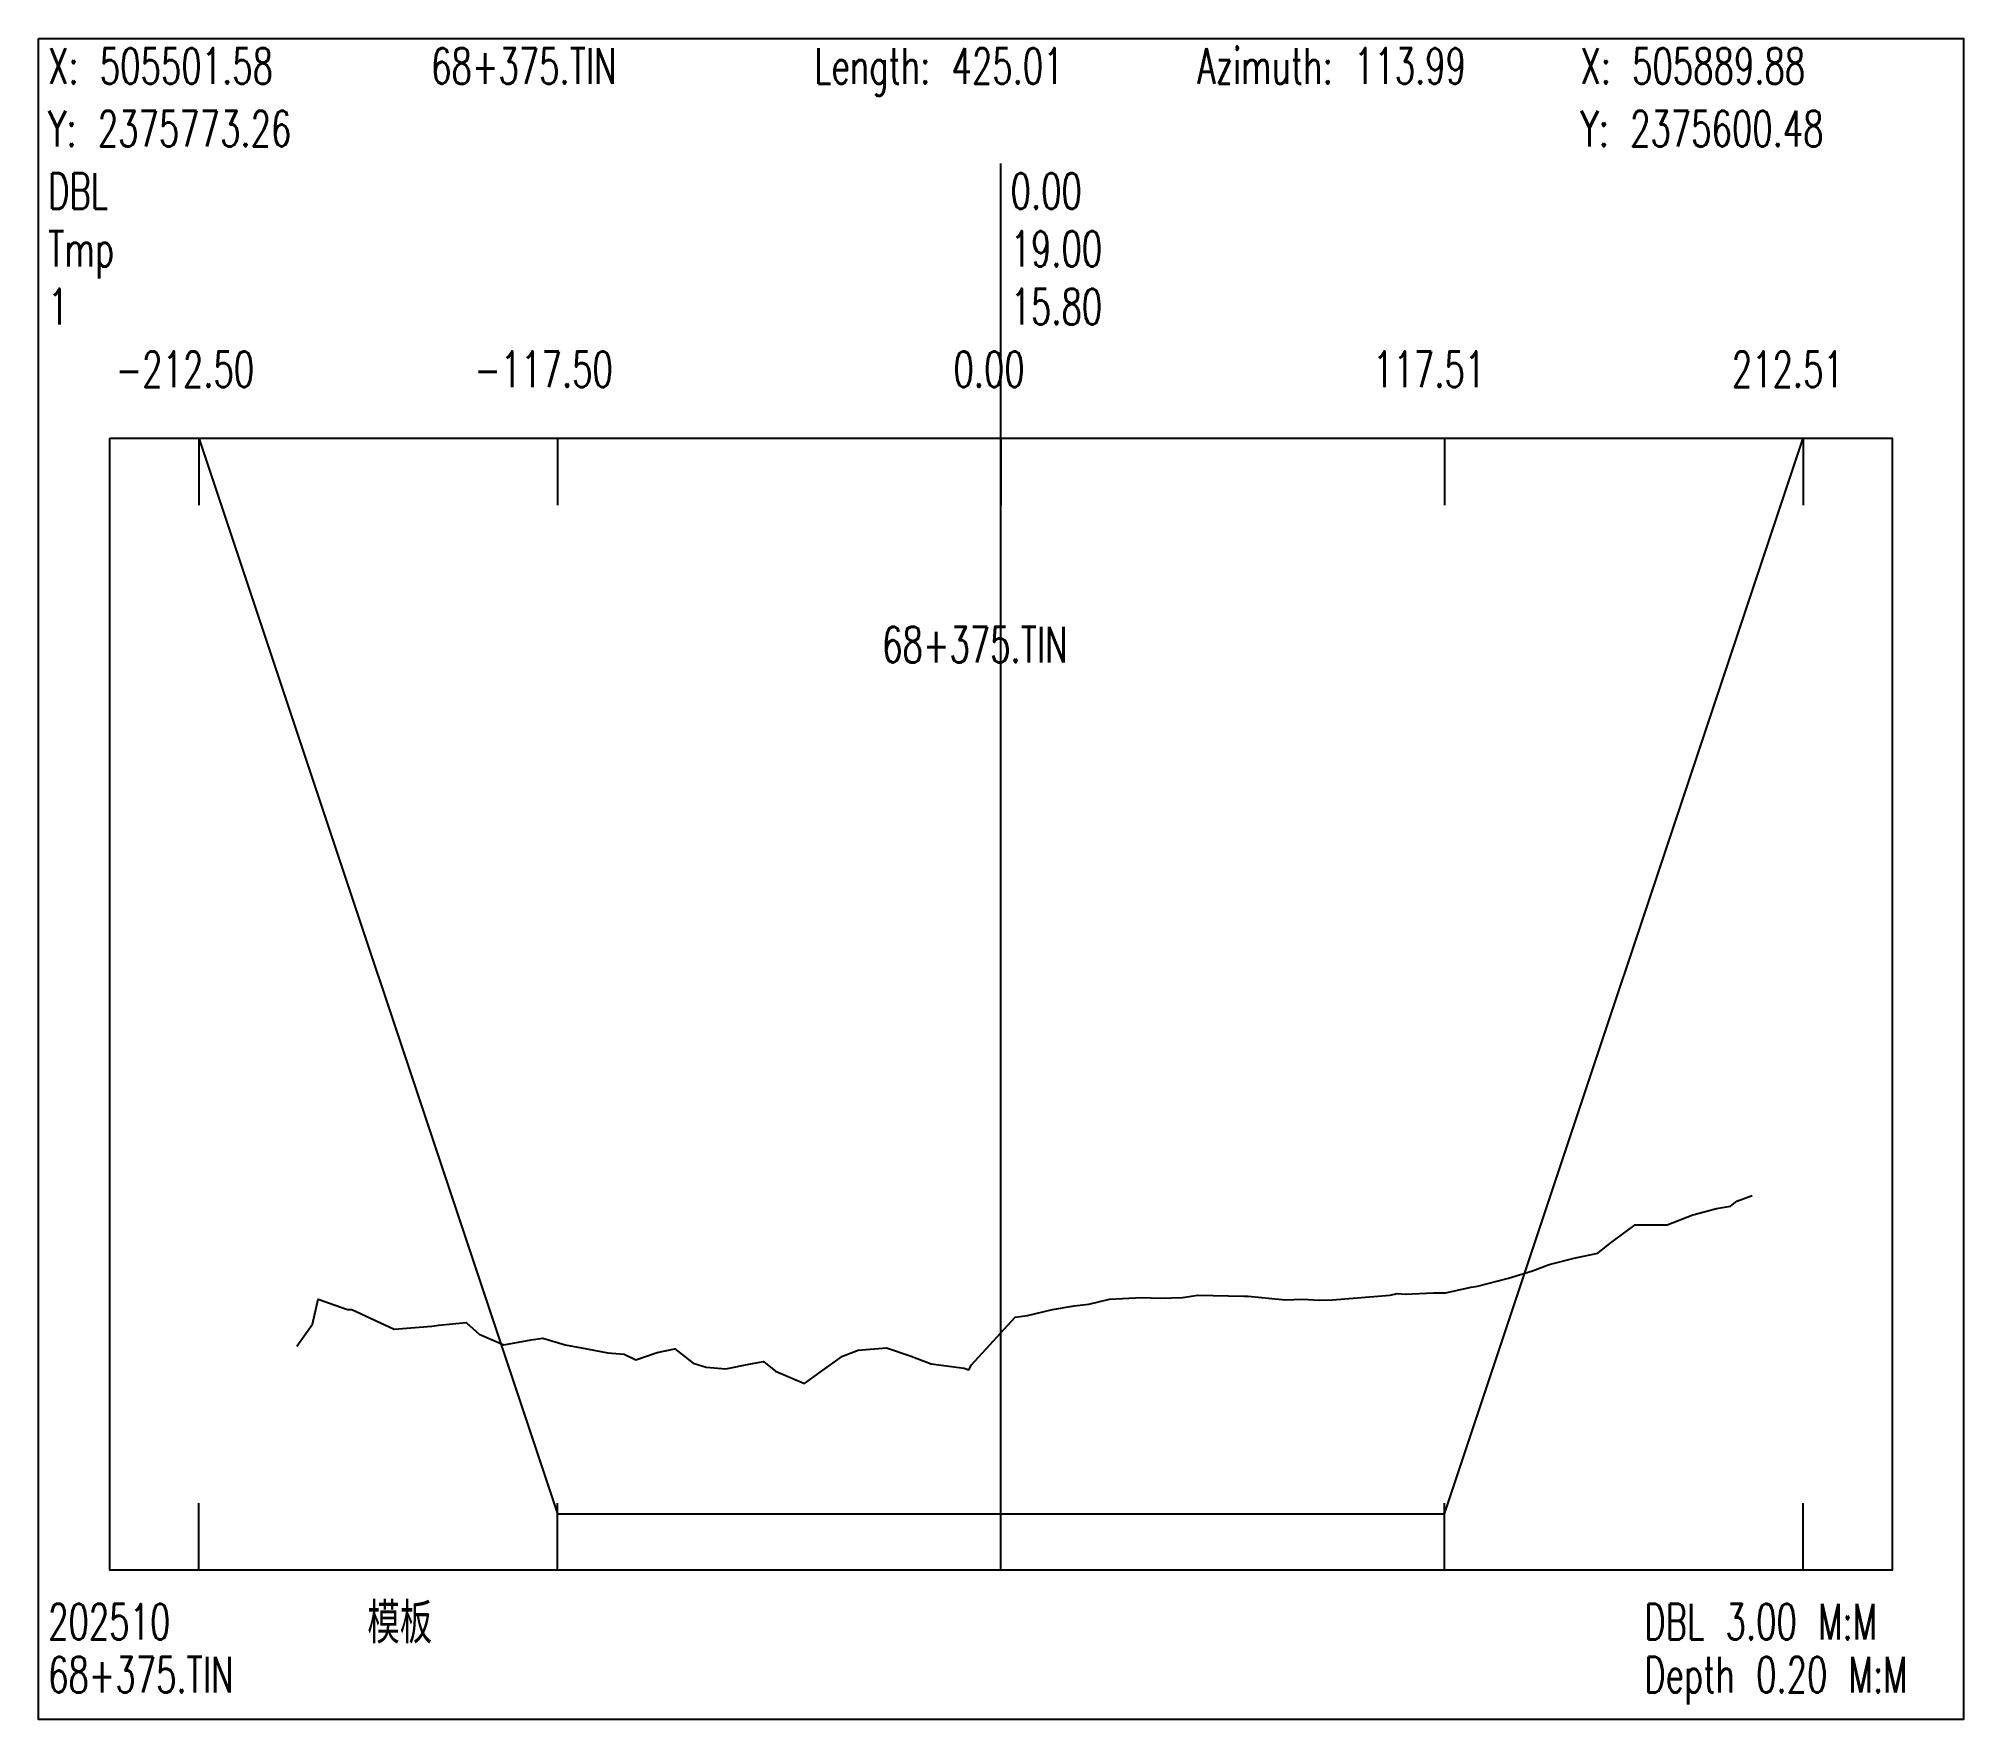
# Model space of a CAD drawing. Extents: x 1 to 171, y -4454 to 0.
# Drawn here: x 1 to 171, y -3860.4 to -3711.9 of the extents above; entities that cross this region are included whole.
import ezdxf

# ---------------------------------------------------------------- set-up
doc = ezdxf.new("R2010")
doc.units = 0
doc.header["$MEASUREMENT"] = 0
doc.layers.add('LABELS', color=7, linetype='Continuous')
doc.layers.add('XSECTION', color=7, linetype='Continuous')
doc.styles.get("Standard").update_dxf_attribs({"font": 'txt.shx'})

msp = doc.modelspace()

# ---------------------------------------------------------------- texts
at = {"layer": 'LABELS', "color": 0, "width": 0.666667}
for s, height, p in [('X: 505501.58', 3.1482, (1.85, -3715.91)), ('68+375.TIN', 3.148, (35.68, -3715.91)), ('Length: 425.01', 3.1482, (69.51, -3715.91)), ('Azimuth: 113.99', 3.1482, (103.34, -3715.91)), ('X: 505889.88', 3.1482, (137.17, -3715.91)), ('Y: 2375773.26', 3.1482, (1.85, -3721.44)), ('Y: 2375600.48', 3.1482, (137.17, -3721.44)), ('DBL', 3.148, (1.85, -3726.96)), ('0.00', 3.148, (86.85, -3726.96)), ('0.00', 3.148, (86.85, -3726.96)), ('Tmp', 3.148, (1.85, -3732.06)), ('19.00', 3.148, (86.85, -3732.06)), ('19.00', 3.148, (86.85, -3732.06)), ('-212.50', 3.148, (7.82, -3742.69)), ('-117.50', 3.148, (39.49, -3742.69)), ('0.00', 3.148, (81.8, -3742.69)), ('117.51', 3.148, (118.87, -3742.69)), ('212.51', 3.148, (150.54, -3742.69)), ('68+375.TIN', 3.148, (75.51, -3767.01)), ('模板', 3.148, (30.04, -3853.32)), ('DBL 3.00 M:M', 3.1482, (142.81, -3853.32)), ('68+375.TIN', 3.148, (1.85, -3858)), ('Depth 0.20 M:M', 3.1482, (142.81, -3858))]:
    msp.add_text(s, height=height, dxfattribs=at).set_placement(p)
at = {"layer": 'LABELS', "color": 1, "width": 0.666667}
for s, height, p in [('1', 3.15, (1.85, -3737.16)), ('15.80', 3.148, (86.85, -3737.16)), ('15.80', 3.148, (86.85, -3737.16)), ('202510', 3.148, (1.85, -3853.32))]:
    msp.add_text(s, height=height, dxfattribs=at).set_placement(p)

# ---------------------------------------------------------------- linework, layer by layer
at = {"layer": 'XSECTION', "color": 0, "linetype": 'Continuous'}
for points in [[(1, -3711.91), (171, -3711.91), (171, -3860.38), (1, -3860.38), (1, -3711.91)], [(86, -3847.2), (86, -3722.96)], [(86, -3847.2), (86, -3722.96)], [(7.3, -3747.2), (164.71, -3747.2), (164.71, -3847.2), (7.3, -3847.2), (7.3, -3747.2)], [(15.17, -3747.2), (15.17, -3753.14)], [(15.17, -3747.2), (46.83, -3842.2)], [(15.17, -3747.2), (46.83, -3842.2)], [(46.83, -3747.2), (46.83, -3753.14)], [(86, -3747.2), (86, -3753.14)], [(125.17, -3747.2), (125.17, -3753.14)], [(125.17, -3842.2), (156.84, -3747.2)], [(125.17, -3842.2), (156.84, -3747.2)], [(156.84, -3747.2), (156.84, -3753.14)], [(15.17, -3847.2), (15.17, -3841.26)], [(46.83, -3847.2), (46.83, -3841.26)], [(86, -3847.2), (86, -3841.26)], [(125.17, -3847.2), (125.17, -3841.26)], [(156.84, -3847.2), (156.84, -3841.26)], [(46.83, -3842.2), (86, -3842.2)], [(46.83, -3842.2), (46.83, -3842.2)], [(46.83, -3842.2), (86, -3842.2)], [(86, -3842.2), (125.17, -3842.2)], [(86, -3842.2), (125.17, -3842.2)], [(125.17, -3842.2), (125.17, -3842.2)]]:
    msp.add_lwpolyline(points, dxfattribs=at)
at = {"layer": 'XSECTION', "color": 1, "linetype": 'Continuous'}
msp.add_lwpolyline([(23.82, -3827.4), (25.21, -3825.45), (25.7, -3823.25), (28.29, -3824.15), (28.48, -3824.15), (28.66, -3824.15), (32.4, -3825.9), (35.74, -3825.65), (36.36, -3825.55), (38.76, -3825.3), (39.93, -3826.35), (42.1, -3827.3), (44.5, -3826.85), (45.53, -3826.7), (47.52, -3827.3), (48.96, -3827.55), (51.27, -3828), (52.73, -3828.1), (53.76, -3828.6), (55.65, -3827.95), (57.21, -3827.65), (58.81, -3828.9), (59.95, -3829.25), (61.69, -3829.4), (63.88, -3828.95), (65.03, -3828.75), (66.09, -3829.6), (68.65, -3830.7), (70.03, -3829.7), (72, -3828.3), (73.38, -3827.75), (75.89, -3827.55), (77.98, -3828.25), (79.82, -3828.95), (82.75, -3829.35), (83.16, -3829.5), (83.4, -3829.05), (87.24, -3824.85), (88.33, -3824.7), (90.54, -3824.15), (92.47, -3823.85), (93.76, -3823.7), (95.59, -3823.25), (98.43, -3823.1), (100.09, -3823.15), (102.03, -3823.1), (103.38, -3822.9), (107.45, -3823), (107.56, -3823), (107.82, -3823), (111.14, -3823.3), (112.64, -3823.25), (114.12, -3823.35), (115.28, -3823.3), (120.36, -3822.9), (121, -3822.75), (121.69, -3822.8), (124.21, -3822.7), (125.27, -3822.7), (127.51, -3822.2), (128.07, -3822.1), (130.81, -3821.4), (132.94, -3820.75), (134.4, -3820.2), (136.73, -3819.6), (138.7, -3819.2), (139.78, -3818.35), (142, -3816.7), (143.64, -3816.7), (144.82, -3816.7), (147.1, -3815.8), (148.11, -3815.55), (149.18, -3815.25), (150.42, -3815.05), (150.99, -3814.6), (152.35, -3814.1)], dxfattribs=at)

msp.set_redraw_order([(e.dxf.handle, doc.entitydb.next_handle()) for e in msp.query("TEXT MTEXT ATTDEF DIMENSION ARC_DIMENSION")])  # texts and dimensions are drawn at this point

doc.saveas('drawing.dxf')
